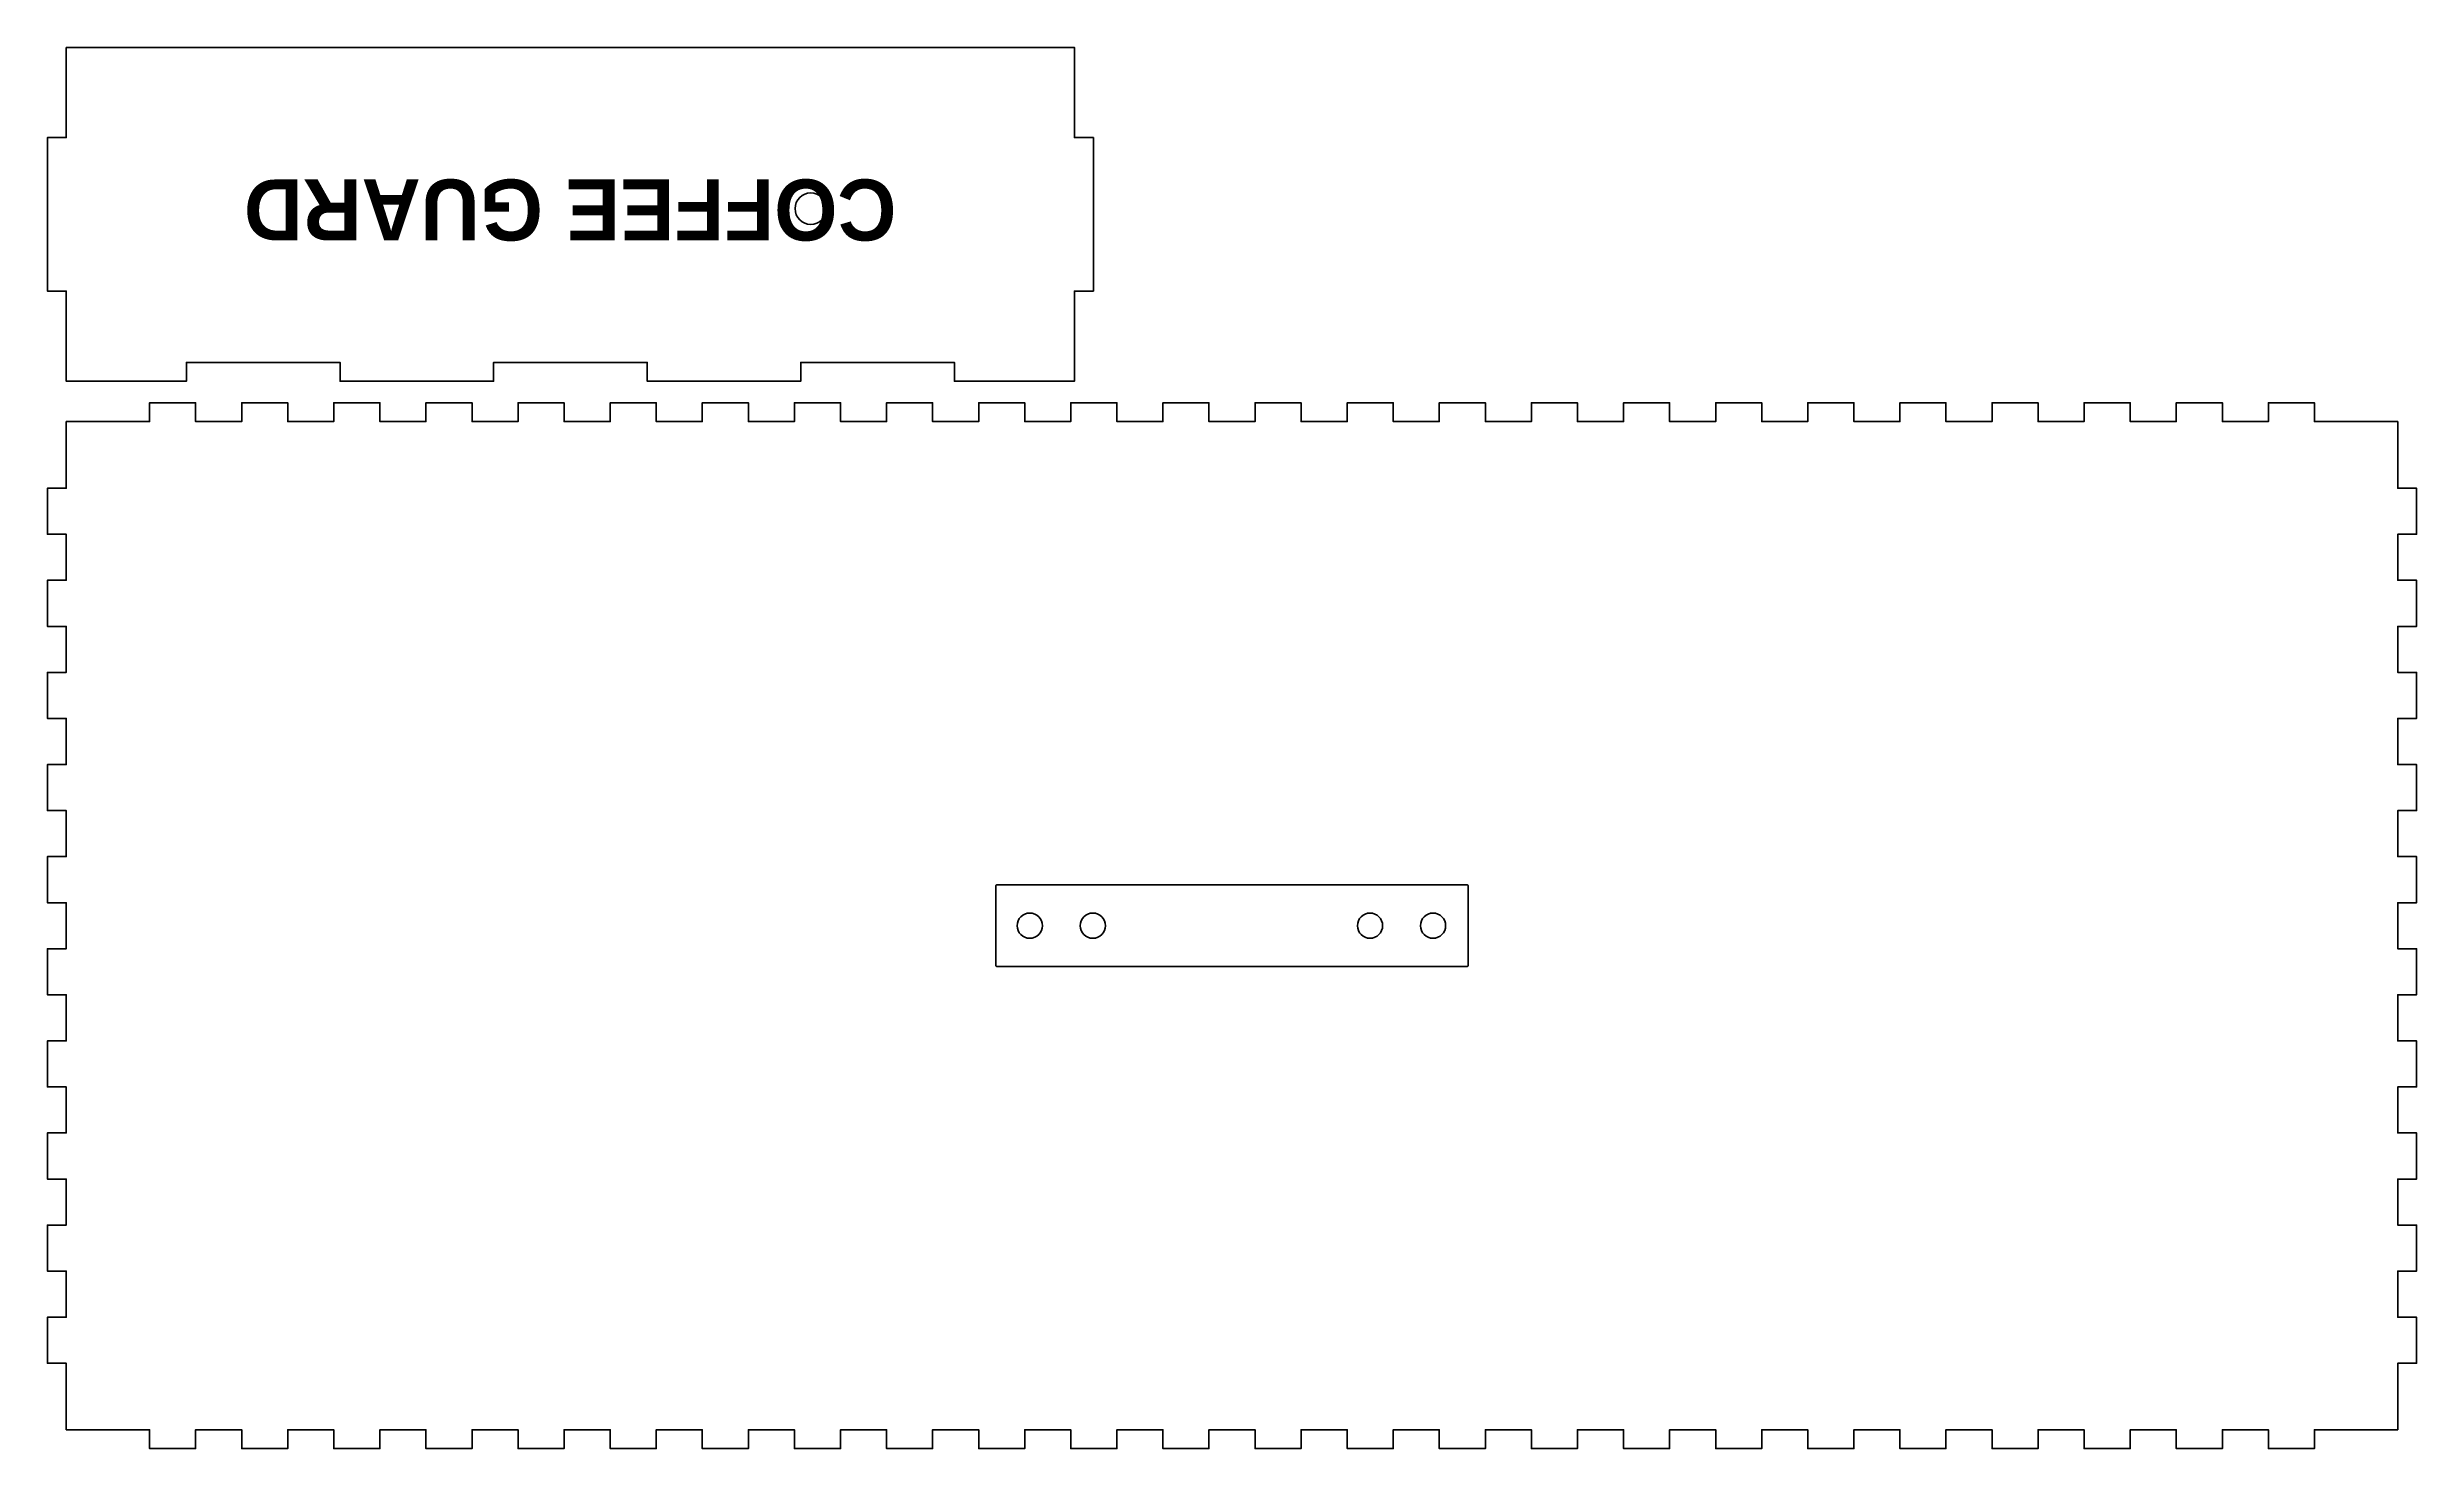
# Model space of a CAD drawing. Header units: millimetres. Extents: x 77 to 832, y 48 to 369.
# Drawn here: x 456.1 to 832.1, y 47.5 to 269.9 of the extents above; entities that cross this region are included whole.
import ezdxf

# ---------------------------------------------------------------- set-up
doc = ezdxf.new("R2010")
doc.units = ezdxf.units.MM
doc.header["$MEASUREMENT"] = 0
doc.layers.add('Ebene 1', color=7, linetype='Continuous', lineweight=0)

msp = doc.modelspace()

# ---------------------------------------------------------------- linework, layer by layer
at = {"layer": 'Ebene 1', "color": 1, "lineweight": 35, "true_color": 0xff0000}
for centre, radius in [((577.21, 244.34), 2.5), ((621.96, 130.53), 2), ((665.96, 130.53), 2), ((675.96, 130.53), 2)]:
    msp.add_circle(centre, radius, dxfattribs=at)
for points, knots in [([(459.05, 269.93), (459.05, 269.93), (459.05, 255.62), (459.05, 255.62), (459.05, 255.62), (456.05, 255.62), (456.05, 255.62), (456.05, 255.62), (456.05, 231.24), (456.05, 231.24), (456.05, 231.24), (459.05, 231.24), (459.05, 231.24), (459.05, 231.24), (459.05, 216.93), (459.05, 216.93), (459.05, 216.93), (478.11, 216.93), (478.11, 216.93), (478.11, 216.93), (478.11, 219.93), (478.11, 219.93), (478.11, 219.93), (502.49, 219.93), (502.49, 219.93), (502.49, 219.93), (502.49, 216.93), (502.49, 216.93), (502.49, 216.93), (526.86, 216.93), (526.86, 216.93), (526.86, 216.93), (526.86, 219.93), (526.86, 219.93), (526.86, 219.93), (551.24, 219.93), (551.24, 219.93), (551.24, 219.93), (551.24, 216.93), (551.24, 216.93), (551.24, 216.93), (575.61, 216.93), (575.61, 216.93), (575.61, 216.93), (575.61, 219.93), (575.61, 219.93), (575.61, 219.93), (599.99, 219.93), (599.99, 219.93), (599.99, 219.93), (599.99, 216.93), (599.99, 216.93), (599.99, 216.93), (619.05, 216.93), (619.05, 216.93), (619.05, 216.93), (619.05, 231.24), (619.05, 231.24), (619.05, 231.24), (622.05, 231.24), (622.05, 231.24), (622.05, 231.24), (622.05, 255.62), (622.05, 255.62), (622.05, 255.62), (619.05, 255.62), (619.05, 255.62), (619.05, 255.62), (619.05, 269.93), (619.05, 269.93), (619.05, 269.93), (459.05, 269.93), (459.05, 269.93)], [0, 0, 0, 0, 1, 1, 1, 2, 2, 2, 3, 3, 3, 4, 4, 4, 5, 5, 5, 6, 6, 6, 7, 7, 7, 8, 8, 8, 9, 9, 9, 10, 10, 10, 11, 11, 11, 12, 12, 12, 13, 13, 13, 14, 14, 14, 15, 15, 15, 16, 16, 16, 17, 17, 17, 18, 18, 18, 19, 19, 19, 20, 20, 20, 21, 21, 21, 22, 22, 22, 23, 23, 23, 24, 24, 24, 24]), ([(459.05, 210.53), (459.05, 210.53), (459.05, 199.97), (459.05, 199.97), (459.05, 199.97), (456.05, 199.97), (456.05, 199.97), (456.05, 199.97), (456.05, 192.66), (456.05, 192.66), (456.05, 192.66), (459.05, 192.66), (459.05, 192.66), (459.05, 192.66), (459.05, 185.35), (459.05, 185.35), (459.05, 185.35), (456.05, 185.35), (456.05, 185.35), (456.05, 185.35), (456.05, 178.04), (456.05, 178.04), (456.05, 178.04), (459.05, 178.04), (459.05, 178.04), (459.05, 178.04), (459.05, 170.73), (459.05, 170.73), (459.05, 170.73), (456.05, 170.73), (456.05, 170.73), (456.05, 170.73), (456.05, 163.42), (456.05, 163.42), (456.05, 163.42), (459.05, 163.42), (459.05, 163.42), (459.05, 163.42), (459.05, 156.11), (459.05, 156.11), (459.05, 156.11), (456.05, 156.11), (456.05, 156.11), (456.05, 156.11), (456.05, 148.8), (456.05, 148.8), (456.05, 148.8), (459.05, 148.8), (459.05, 148.8), (459.05, 148.8), (459.05, 141.49), (459.05, 141.49), (459.05, 141.49), (456.05, 141.49), (456.05, 141.49), (456.05, 141.49), (456.05, 134.18), (456.05, 134.18), (456.05, 134.18), (459.05, 134.18), (459.05, 134.18), (459.05, 134.18), (459.05, 126.87), (459.05, 126.87), (459.05, 126.87), (456.05, 126.87), (456.05, 126.87), (456.05, 126.87), (456.05, 119.56), (456.05, 119.56), (456.05, 119.56), (459.05, 119.56), (459.05, 119.56), (459.05, 119.56), (459.05, 112.25), (459.05, 112.25), (459.05, 112.25), (456.05, 112.25), (456.05, 112.25), (456.05, 112.25), (456.05, 104.94), (456.05, 104.94), (456.05, 104.94), (459.05, 104.94), (459.05, 104.94), (459.05, 104.94), (459.05, 97.63), (459.05, 97.63), (459.05, 97.63), (456.05, 97.63), (456.05, 97.63), (456.05, 97.63), (456.05, 90.32), (456.05, 90.32), (456.05, 90.32), (459.05, 90.32), (459.05, 90.32), (459.05, 90.32), (459.05, 83.01), (459.05, 83.01), (459.05, 83.01), (456.05, 83.01), (456.05, 83.01), (456.05, 83.01), (456.05, 75.7), (456.05, 75.7), (456.05, 75.7), (459.05, 75.7), (459.05, 75.7), (459.05, 75.7), (459.05, 68.39), (459.05, 68.39), (459.05, 68.39), (456.05, 68.39), (456.05, 68.39), (456.05, 68.39), (456.05, 61.08), (456.05, 61.08), (456.05, 61.08), (459.05, 61.08), (459.05, 61.08), (459.05, 61.08), (459.05, 53.77), (459.05, 53.77), (459.05, 53.77), (459.05, 50.53), (459.05, 50.53), (459.05, 50.53), (472.27, 50.53), (472.27, 50.53), (472.27, 50.53), (472.27, 47.53), (472.27, 47.53), (472.27, 47.53), (479.58, 47.53), (479.58, 47.53), (479.58, 47.53), (479.58, 50.53), (479.58, 50.53), (479.58, 50.53), (486.89, 50.53), (486.89, 50.53), (486.89, 50.53), (486.89, 47.53), (486.89, 47.53), (486.89, 47.53), (494.2, 47.53), (494.2, 47.53), (494.2, 47.53), (494.2, 50.53), (494.2, 50.53), (494.2, 50.53), (501.51, 50.53), (501.51, 50.53), (501.51, 50.53), (501.51, 47.53), (501.51, 47.53), (501.51, 47.53), (508.82, 47.53), (508.82, 47.53), (508.82, 47.53), (508.82, 50.53), (508.82, 50.53), (508.82, 50.53), (516.13, 50.53), (516.13, 50.53), (516.13, 50.53), (516.13, 47.53), (516.13, 47.53), (516.13, 47.53), (523.44, 47.53), (523.44, 47.53), (523.44, 47.53), (523.44, 50.53), (523.44, 50.53), (523.44, 50.53), (530.75, 50.53), (530.75, 50.53), (530.75, 50.53), (530.75, 47.53), (530.75, 47.53), (530.75, 47.53), (538.06, 47.53), (538.06, 47.53), (538.06, 47.53), (538.06, 50.53), (538.06, 50.53), (538.06, 50.53), (545.37, 50.53), (545.37, 50.53), (545.37, 50.53), (545.37, 47.53), (545.37, 47.53), (545.37, 47.53), (552.68, 47.53), (552.68, 47.53), (552.68, 47.53), (552.68, 50.53), (552.68, 50.53), (552.68, 50.53), (559.99, 50.53), (559.99, 50.53), (559.99, 50.53), (559.99, 47.53), (559.99, 47.53), (559.99, 47.53), (567.3, 47.53), (567.3, 47.53), (567.3, 47.53), (567.3, 50.53), (567.3, 50.53), (567.3, 50.53), (574.61, 50.53), (574.61, 50.53), (574.61, 50.53), (574.61, 47.53), (574.61, 47.53), (574.61, 47.53), (581.92, 47.53), (581.92, 47.53), (581.92, 47.53), (581.92, 50.53), (581.92, 50.53), (581.92, 50.53), (589.23, 50.53), (589.23, 50.53), (589.23, 50.53), (589.23, 47.53), (589.23, 47.53), (589.23, 47.53), (596.54, 47.53), (596.54, 47.53), (596.54, 47.53), (596.54, 50.53), (596.54, 50.53), (596.54, 50.53), (603.85, 50.53), (603.85, 50.53), (603.85, 50.53), (603.85, 47.53), (603.85, 47.53), (603.85, 47.53), (611.16, 47.53), (611.16, 47.53), (611.16, 47.53), (611.16, 50.53), (611.16, 50.53), (611.16, 50.53), (618.47, 50.53), (618.47, 50.53), (618.47, 50.53), (618.47, 47.53), (618.47, 47.53), (618.47, 47.53), (625.78, 47.53), (625.78, 47.53), (625.78, 47.53), (625.78, 50.53), (625.78, 50.53), (625.78, 50.53), (633.09, 50.53), (633.09, 50.53), (633.09, 50.53), (633.09, 47.53), (633.09, 47.53), (633.09, 47.53), (640.4, 47.53), (640.4, 47.53), (640.4, 47.53), (640.4, 50.53), (640.4, 50.53), (640.4, 50.53), (647.71, 50.53), (647.71, 50.53), (647.71, 50.53), (647.71, 47.53), (647.71, 47.53), (647.71, 47.53), (655.02, 47.53), (655.02, 47.53), (655.02, 47.53), (655.02, 50.53), (655.02, 50.53), (655.02, 50.53), (662.33, 50.53), (662.33, 50.53), (662.33, 50.53), (662.33, 47.53), (662.33, 47.53), (662.33, 47.53), (669.64, 47.53), (669.64, 47.53), (669.64, 47.53), (669.64, 50.53), (669.64, 50.53), (669.64, 50.53), (676.95, 50.53), (676.95, 50.53), (676.95, 50.53), (676.95, 47.53), (676.95, 47.53), (676.95, 47.53), (684.26, 47.53), (684.26, 47.53), (684.26, 47.53), (684.26, 50.53), (684.26, 50.53), (684.26, 50.53), (691.57, 50.53), (691.57, 50.53), (691.57, 50.53), (691.57, 47.53), (691.57, 47.53), (691.57, 47.53), (698.88, 47.53), (698.88, 47.53), (698.88, 47.53), (698.88, 50.53), (698.88, 50.53), (698.88, 50.53), (706.19, 50.53), (706.19, 50.53), (706.19, 50.53), (706.19, 47.53), (706.19, 47.53), (706.19, 47.53), (713.5, 47.53), (713.5, 47.53), (713.5, 47.53), (713.5, 50.53), (713.5, 50.53), (713.5, 50.53), (720.81, 50.53), (720.81, 50.53), (720.81, 50.53), (720.81, 47.53), (720.81, 47.53), (720.81, 47.53), (728.12, 47.53), (728.12, 47.53), (728.12, 47.53), (728.12, 50.53), (728.12, 50.53), (728.12, 50.53), (735.43, 50.53), (735.43, 50.53), (735.43, 50.53), (735.43, 47.53), (735.43, 47.53), (735.43, 47.53), (742.74, 47.53), (742.74, 47.53), (742.74, 47.53), (742.74, 50.53), (742.74, 50.53), (742.74, 50.53), (750.05, 50.53), (750.05, 50.53), (750.05, 50.53), (750.05, 47.53), (750.05, 47.53), (750.05, 47.53), (757.36, 47.53), (757.36, 47.53), (757.36, 47.53), (757.36, 50.53), (757.36, 50.53), (757.36, 50.53), (764.67, 50.53), (764.67, 50.53), (764.67, 50.53), (764.67, 47.53), (764.67, 47.53), (764.67, 47.53), (771.98, 47.53), (771.98, 47.53), (771.98, 47.53), (771.98, 50.53), (771.98, 50.53), (771.98, 50.53), (779.29, 50.53), (779.29, 50.53), (779.29, 50.53), (779.29, 47.53), (779.29, 47.53), (779.29, 47.53), (786.6, 47.53), (786.6, 47.53), (786.6, 47.53), (786.6, 50.53), (786.6, 50.53), (786.6, 50.53), (793.91, 50.53), (793.91, 50.53), (793.91, 50.53), (793.91, 47.53), (793.91, 47.53), (793.91, 47.53), (801.22, 47.53), (801.22, 47.53), (801.22, 47.53), (801.22, 50.53), (801.22, 50.53), (801.22, 50.53), (808.53, 50.53), (808.53, 50.53), (808.53, 50.53), (808.53, 47.53), (808.53, 47.53), (808.53, 47.53), (815.84, 47.53), (815.84, 47.53), (815.84, 47.53), (815.84, 50.53), (815.84, 50.53), (815.84, 50.53), (823.15, 50.53), (823.15, 50.53), (823.15, 50.53), (829.05, 50.53), (829.05, 50.53), (829.05, 50.53), (829.05, 61.08), (829.05, 61.08), (829.05, 61.08), (832.05, 61.08), (832.05, 61.08), (832.05, 61.08), (832.05, 68.39), (832.05, 68.39), (832.05, 68.39), (829.05, 68.39), (829.05, 68.39), (829.05, 68.39), (829.05, 75.7), (829.05, 75.7), (829.05, 75.7), (832.05, 75.7), (832.05, 75.7), (832.05, 75.7), (832.05, 83.01), (832.05, 83.01), (832.05, 83.01), (829.05, 83.01), (829.05, 83.01), (829.05, 83.01), (829.05, 90.32), (829.05, 90.32), (829.05, 90.32), (832.05, 90.32), (832.05, 90.32), (832.05, 90.32), (832.05, 97.63), (832.05, 97.63), (832.05, 97.63), (829.05, 97.63), (829.05, 97.63), (829.05, 97.63), (829.05, 104.94), (829.05, 104.94), (829.05, 104.94), (832.05, 104.94), (832.05, 104.94), (832.05, 104.94), (832.05, 112.25), (832.05, 112.25), (832.05, 112.25), (829.05, 112.25), (829.05, 112.25), (829.05, 112.25), (829.05, 119.56), (829.05, 119.56), (829.05, 119.56), (832.05, 119.56), (832.05, 119.56), (832.05, 119.56), (832.05, 126.87), (832.05, 126.87), (832.05, 126.87), (829.05, 126.87), (829.05, 126.87), (829.05, 126.87), (829.05, 134.18), (829.05, 134.18), (829.05, 134.18), (832.05, 134.18), (832.05, 134.18), (832.05, 134.18), (832.05, 141.49), (832.05, 141.49), (832.05, 141.49), (829.05, 141.49), (829.05, 141.49), (829.05, 141.49), (829.05, 148.8), (829.05, 148.8), (829.05, 148.8), (832.05, 148.8), (832.05, 148.8), (832.05, 148.8), (832.05, 156.11), (832.05, 156.11), (832.05, 156.11), (829.05, 156.11), (829.05, 156.11), (829.05, 156.11), (829.05, 163.42), (829.05, 163.42), (829.05, 163.42), (832.05, 163.42), (832.05, 163.42), (832.05, 163.42), (832.05, 170.73), (832.05, 170.73), (832.05, 170.73), (829.05, 170.73), (829.05, 170.73), (829.05, 170.73), (829.05, 178.04), (829.05, 178.04), (829.05, 178.04), (832.05, 178.04), (832.05, 178.04), (832.05, 178.04), (832.05, 185.35), (832.05, 185.35), (832.05, 185.35), (829.05, 185.35), (829.05, 185.35), (829.05, 185.35), (829.05, 192.66), (829.05, 192.66), (829.05, 192.66), (832.05, 192.66), (832.05, 192.66), (832.05, 192.66), (832.05, 199.97), (832.05, 199.97), (832.05, 199.97), (829.05, 199.97), (829.05, 199.97), (829.05, 199.97), (829.05, 207.28), (829.05, 207.28), (829.05, 207.28), (829.05, 210.53), (829.05, 210.53), (829.05, 210.53), (815.84, 210.53), (815.84, 210.53), (815.84, 210.53), (815.84, 213.53), (815.84, 213.53), (815.84, 213.53), (808.53, 213.53), (808.53, 213.53), (808.53, 213.53), (808.53, 210.53), (808.53, 210.53), (808.53, 210.53), (801.22, 210.53), (801.22, 210.53), (801.22, 210.53), (801.22, 213.53), (801.22, 213.53), (801.22, 213.53), (793.91, 213.53), (793.91, 213.53), (793.91, 213.53), (793.91, 210.53), (793.91, 210.53), (793.91, 210.53), (786.6, 210.53), (786.6, 210.53), (786.6, 210.53), (786.6, 213.53), (786.6, 213.53), (786.6, 213.53), (779.29, 213.53), (779.29, 213.53), (779.29, 213.53), (779.29, 210.53), (779.29, 210.53), (779.29, 210.53), (771.98, 210.53), (771.98, 210.53), (771.98, 210.53), (771.98, 213.53), (771.98, 213.53), (771.98, 213.53), (764.67, 213.53), (764.67, 213.53), (764.67, 213.53), (764.67, 210.53), (764.67, 210.53), (764.67, 210.53), (757.36, 210.53), (757.36, 210.53), (757.36, 210.53), (757.36, 213.53), (757.36, 213.53), (757.36, 213.53), (750.05, 213.53), (750.05, 213.53), (750.05, 213.53), (750.05, 210.53), (750.05, 210.53), (750.05, 210.53), (742.74, 210.53), (742.74, 210.53), (742.74, 210.53), (742.74, 213.53), (742.74, 213.53), (742.74, 213.53), (735.43, 213.53), (735.43, 213.53), (735.43, 213.53), (735.43, 210.53), (735.43, 210.53), (735.43, 210.53), (728.12, 210.53), (728.12, 210.53), (728.12, 210.53), (728.12, 213.53), (728.12, 213.53), (728.12, 213.53), (720.81, 213.53), (720.81, 213.53), (720.81, 213.53), (720.81, 210.53), (720.81, 210.53), (720.81, 210.53), (713.5, 210.53), (713.5, 210.53), (713.5, 210.53), (713.5, 213.53), (713.5, 213.53), (713.5, 213.53), (706.19, 213.53), (706.19, 213.53), (706.19, 213.53), (706.19, 210.53), (706.19, 210.53), (706.19, 210.53), (698.88, 210.53), (698.88, 210.53), (698.88, 210.53), (698.88, 213.53), (698.88, 213.53), (698.88, 213.53), (691.57, 213.53), (691.57, 213.53), (691.57, 213.53), (691.57, 210.53), (691.57, 210.53), (691.57, 210.53), (684.26, 210.53), (684.26, 210.53), (684.26, 210.53), (684.26, 213.53), (684.26, 213.53), (684.26, 213.53), (676.95, 213.53), (676.95, 213.53), (676.95, 213.53), (676.95, 210.53), (676.95, 210.53), (676.95, 210.53), (669.64, 210.53), (669.64, 210.53), (669.64, 210.53), (669.64, 213.53), (669.64, 213.53), (669.64, 213.53), (662.33, 213.53), (662.33, 213.53), (662.33, 213.53), (662.33, 210.53), (662.33, 210.53), (662.33, 210.53), (655.02, 210.53), (655.02, 210.53), (655.02, 210.53), (655.02, 213.53), (655.02, 213.53), (655.02, 213.53), (647.71, 213.53), (647.71, 213.53), (647.71, 213.53), (647.71, 210.53), (647.71, 210.53), (647.71, 210.53), (640.4, 210.53), (640.4, 210.53), (640.4, 210.53), (640.4, 213.53), (640.4, 213.53), (640.4, 213.53), (633.09, 213.53), (633.09, 213.53), (633.09, 213.53), (633.09, 210.53), (633.09, 210.53), (633.09, 210.53), (625.78, 210.53), (625.78, 210.53), (625.78, 210.53), (625.78, 213.53), (625.78, 213.53), (625.78, 213.53), (618.47, 213.53), (618.47, 213.53), (618.47, 213.53), (618.47, 210.53), (618.47, 210.53), (618.47, 210.53), (611.16, 210.53), (611.16, 210.53), (611.16, 210.53), (611.16, 213.53), (611.16, 213.53), (611.16, 213.53), (603.85, 213.53), (603.85, 213.53), (603.85, 213.53), (603.85, 210.53), (603.85, 210.53), (603.85, 210.53), (596.54, 210.53), (596.54, 210.53), (596.54, 210.53), (596.54, 213.53), (596.54, 213.53), (596.54, 213.53), (589.23, 213.53), (589.23, 213.53), (589.23, 213.53), (589.23, 210.53), (589.23, 210.53), (589.23, 210.53), (581.92, 210.53), (581.92, 210.53), (581.92, 210.53), (581.92, 213.53), (581.92, 213.53), (581.92, 213.53), (574.61, 213.53), (574.61, 213.53), (574.61, 213.53), (574.61, 210.53), (574.61, 210.53), (574.61, 210.53), (567.3, 210.53), (567.3, 210.53), (567.3, 210.53), (567.3, 213.53), (567.3, 213.53), (567.3, 213.53), (559.99, 213.53), (559.99, 213.53), (559.99, 213.53), (559.99, 210.53), (559.99, 210.53), (559.99, 210.53), (552.68, 210.53), (552.68, 210.53), (552.68, 210.53), (552.68, 213.53), (552.68, 213.53), (552.68, 213.53), (545.37, 213.53), (545.37, 213.53), (545.37, 213.53), (545.37, 210.53), (545.37, 210.53), (545.37, 210.53), (538.06, 210.53), (538.06, 210.53), (538.06, 210.53), (538.06, 213.53), (538.06, 213.53), (538.06, 213.53), (530.75, 213.53), (530.75, 213.53), (530.75, 213.53), (530.75, 210.53), (530.75, 210.53), (530.75, 210.53), (523.44, 210.53), (523.44, 210.53), (523.44, 210.53), (523.44, 213.53), (523.44, 213.53), (523.44, 213.53), (516.13, 213.53), (516.13, 213.53), (516.13, 213.53), (516.13, 210.53), (516.13, 210.53), (516.13, 210.53), (508.82, 210.53), (508.82, 210.53), (508.82, 210.53), (508.82, 213.53), (508.82, 213.53), (508.82, 213.53), (501.51, 213.53), (501.51, 213.53), (501.51, 213.53), (501.51, 210.53), (501.51, 210.53), (501.51, 210.53), (494.2, 210.53), (494.2, 210.53), (494.2, 210.53), (494.2, 213.53), (494.2, 213.53), (494.2, 213.53), (486.89, 213.53), (486.89, 213.53), (486.89, 213.53), (486.89, 210.53), (486.89, 210.53), (486.89, 210.53), (479.58, 210.53), (479.58, 210.53), (479.58, 210.53), (479.58, 213.53), (479.58, 213.53), (479.58, 213.53), (472.27, 213.53), (472.27, 213.53), (472.27, 213.53), (472.27, 210.53), (472.27, 210.53), (472.27, 210.53), (464.96, 210.53), (464.96, 210.53), (464.96, 210.53), (459.05, 210.53), (459.05, 210.53)], [0, 0, 0, 0, 1, 1, 1, 2, 2, 2, 3, 3, 3, 4, 4, 4, 5, 5, 5, 6, 6, 6, 7, 7, 7, 8, 8, 8, 9, 9, 9, 10, 10, 10, 11, 11, 11, 12, 12, 12, 13, 13, 13, 14, 14, 14, 15, 15, 15, 16, 16, 16, 17, 17, 17, 18, 18, 18, 19, 19, 19, 20, 20, 20, 21, 21, 21, 22, 22, 22, 23, 23, 23, 24, 24, 24, 25, 25, 25, 26, 26, 26, 27, 27, 27, 28, 28, 28, 29, 29, 29, 30, 30, 30, 31, 31, 31, 32, 32, 32, 33, 33, 33, 34, 34, 34, 35, 35, 35, 36, 36, 36, 37, 37, 37, 38, 38, 38, 39, 39, 39, 40, 40, 40, 41, 41, 41, 42, 42, 42, 43, 43, 43, 44, 44, 44, 45, 45, 45, 46, 46, 46, 47, 47, 47, 48, 48, 48, 49, 49, 49, 50, 50, 50, 51, 51, 51, 52, 52, 52, 53, 53, 53, 54, 54, 54, 55, 55, 55, 56, 56, 56, 57, 57, 57, 58, 58, 58, 59, 59, 59, 60, 60, 60, 61, 61, 61, 62, 62, 62, 63, 63, 63, 64, 64, 64, 65, 65, 65, 66, 66, 66, 67, 67, 67, 68, 68, 68, 69, 69, 69, 70, 70, 70, 71, 71, 71, 72, 72, 72, 73, 73, 73, 74, 74, 74, 75, 75, 75, 76, 76, 76, 77, 77, 77, 78, 78, 78, 79, 79, 79, 80, 80, 80, 81, 81, 81, 82, 82, 82, 83, 83, 83, 84, 84, 84, 85, 85, 85, 86, 86, 86, 87, 87, 87, 88, 88, 88, 89, 89, 89, 90, 90, 90, 91, 91, 91, 92, 92, 92, 93, 93, 93, 94, 94, 94, 95, 95, 95, 96, 96, 96, 97, 97, 97, 98, 98, 98, 99, 99, 99, 100, 100, 100, 101, 101, 101, 102, 102, 102, 103, 103, 103, 104, 104, 104, 105, 105, 105, 106, 106, 106, 107, 107, 107, 108, 108, 108, 109, 109, 109, 110, 110, 110, 111, 111, 111, 112, 112, 112, 113, 113, 113, 114, 114, 114, 115, 115, 115, 116, 116, 116, 117, 117, 117, 118, 118, 118, 119, 119, 119, 120, 120, 120, 121, 121, 121, 122, 122, 122, 123, 123, 123, 124, 124, 124, 125, 125, 125, 126, 126, 126, 127, 127, 127, 128, 128, 128, 129, 129, 129, 130, 130, 130, 131, 131, 131, 132, 132, 132, 133, 133, 133, 134, 134, 134, 135, 135, 135, 136, 136, 136, 137, 137, 137, 138, 138, 138, 139, 139, 139, 140, 140, 140, 141, 141, 141, 142, 142, 142, 143, 143, 143, 144, 144, 144, 145, 145, 145, 146, 146, 146, 147, 147, 147, 148, 148, 148, 149, 149, 149, 150, 150, 150, 151, 151, 151, 152, 152, 152, 153, 153, 153, 154, 154, 154, 155, 155, 155, 156, 156, 156, 157, 157, 157, 158, 158, 158, 159, 159, 159, 160, 160, 160, 161, 161, 161, 162, 162, 162, 163, 163, 163, 164, 164, 164, 165, 165, 165, 166, 166, 166, 167, 167, 167, 168, 168, 168, 169, 169, 169, 170, 170, 170, 171, 171, 171, 172, 172, 172, 173, 173, 173, 174, 174, 174, 175, 175, 175, 176, 176, 176, 177, 177, 177, 178, 178, 178, 179, 179, 179, 180, 180, 180, 181, 181, 181, 182, 182, 182, 183, 183, 183, 184, 184, 184, 185, 185, 185, 186, 186, 186, 187, 187, 187, 188, 188, 188, 189, 189, 189, 190, 190, 190, 191, 191, 191, 192, 192, 192, 193, 193, 193, 194, 194, 194, 195, 195, 195, 196, 196, 196, 197, 197, 197, 198, 198, 198, 199, 199, 199, 200, 200, 200, 201, 201, 201, 202, 202, 202, 203, 203, 203, 204, 204, 204, 205, 205, 205, 206, 206, 206, 207, 207, 207, 208, 208, 208, 209, 209, 209, 210, 210, 210, 211, 211, 211, 212, 212, 212, 213, 213, 213, 214, 214, 214, 215, 215, 215, 216, 216, 216, 217, 217, 217, 218, 218, 218, 219, 219, 219, 220, 220, 220, 221, 221, 221, 222, 222, 222, 223, 223, 223, 224, 224, 224, 225, 225, 225, 226, 226, 226, 227, 227, 227, 228, 228, 228, 229, 229, 229, 230, 230, 230, 231, 231, 231, 232, 232, 232, 233, 233, 233, 234, 234, 234, 235, 235, 235, 236, 236, 236, 237, 237, 237, 238, 238, 238, 239, 239, 239, 240, 240, 240, 241, 241, 241, 242, 242, 242, 243, 243, 243, 244, 244, 244, 245, 245, 245, 246, 246, 246, 247, 247, 247, 248, 248, 248, 249, 249, 249, 250, 250, 250, 251, 251, 251, 252, 252, 252, 253, 253, 253, 254, 254, 254, 255, 255, 255, 256, 256, 256, 257, 257, 257, 258, 258, 258, 259, 259, 259, 260, 260, 260, 261, 261, 261, 262, 262, 262, 263, 263, 263, 264, 264, 264, 265, 265, 265, 266, 266, 266, 267, 267, 267, 268, 268, 268, 269, 269, 269, 270, 270, 270, 271, 271, 271, 272, 272, 272, 273, 273, 273, 274, 274, 274, 275, 275, 275, 276, 276, 276, 277, 277, 277, 278, 278, 278, 279, 279, 279, 280, 280, 280, 280]), ([(613.96, 130.53), (613.96, 129.42), (613.06, 128.53), (611.96, 128.53), (610.85, 128.53), (609.96, 129.42), (609.96, 130.53), (609.96, 131.63), (610.85, 132.53), (611.96, 132.53), (613.06, 132.53), (613.96, 131.63), (613.96, 130.53)], [0, 0, 0, 0, 1, 1, 1, 2, 2, 2, 3, 3, 3, 4, 4, 4, 4])]:
    msp.add_open_spline(points, degree=3, knots=knots, dxfattribs=at)
at = {"layer": 'Ebene 1', "color": 161, "lineweight": 35, "true_color": 0x4390ff}
msp.add_open_spline([(681.23, 124.03), (681.23, 124.03), (606.87, 124.03), (606.87, 124.03), (606.69, 124.03), (606.55, 124.17), (606.55, 124.35), (606.55, 124.35), (606.55, 136.71), (606.55, 136.71), (606.55, 136.88), (606.69, 137.03), (606.87, 137.03), (606.87, 137.03), (681.23, 137.03), (681.23, 137.03), (681.41, 137.03), (681.55, 136.88), (681.55, 136.71), (681.55, 136.71), (681.55, 124.35), (681.55, 124.35), (681.55, 124.17), (681.41, 124.03), (681.23, 124.03)], degree=3, knots=[0, 0, 0, 0, 1, 1, 1, 2, 2, 2, 3, 3, 3, 4, 4, 4, 5, 5, 5, 6, 6, 6, 7, 7, 7, 8, 8, 8, 8], dxfattribs=at)

# ---------------------------------------------------------------- texts
at = {"layer": 'Ebene 1', "insert": (590.79, 249.1), "char_height": 0.2, "attachment_point": 7, "rotation": 180}
msp.add_mtext('\\C18;\\c0;\\FBerlin Sans FB Demi Bold|b1|i0|c1;\\H9.680279;\\W1.000000;COFFEE GUARD', dxfattribs=at)

doc.saveas('drawing.dxf')
